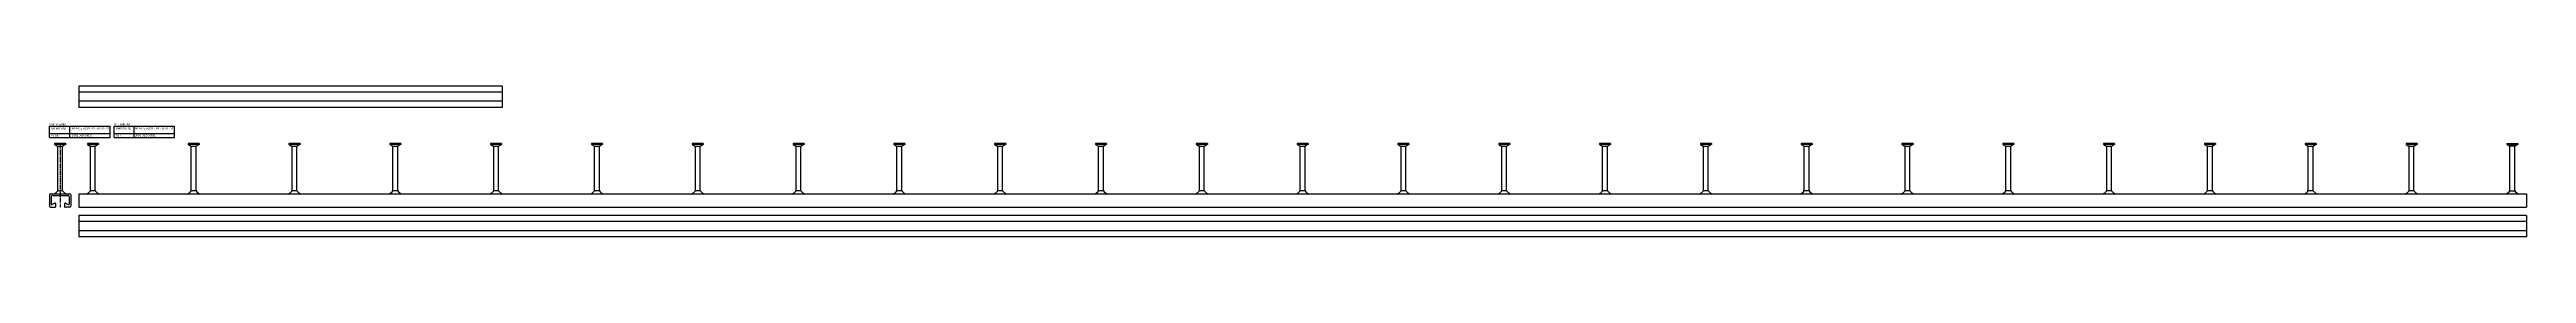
# Model space of a CAD drawing. Header units: inches. Extents: x 9 to 6151, y 3 to 3165.
# Drawn here: x 9 to 6151, y 3 to 376 of the extents above; entities that cross this region are included whole.
import ezdxf

# ---------------------------------------------------------------- set-up
doc = ezdxf.new("R2010")
doc.units = ezdxf.units.IN
doc.header["$MEASUREMENT"] = 0
doc.linetypes.add('MITTE2', pattern=[1.125, 0.75, -0.125, 0.125, -0.125])
doc.layers.add('HALFEN', color=2, linetype='Continuous')
doc.styles.add('ARIAL50', font='arial.ttf', dxfattribs={"height": 5})

msp = doc.modelspace()

# ---------------------------------------------------------------- linework, layer by layer
at = {"layer": 'HALFEN'}
for p, q in [((1131.4, 376), (81.4, 376)), ((81.4, 376), (81.4, 323.5)), ((1131.4, 376), (1131.4, 323.5)), ((1131.4, 361), (81.4, 361)), ((1131.4, 338.5), (81.4, 338.5)), ((1131.4, 323.5), (81.4, 323.5)), ((8.9, 277), (158.9, 277)), ((8.9, 249), (8.9, 277)), ((8.9, 259), (158.9, 259)), ((8.9, 249), (158.9, 249)), ((58.9, 249), (58.9, 277)), ((158.9, 249), (158.9, 277)), ((168.9, 277), (318.9, 277)), ((168.9, 249), (168.9, 277)), ((168.9, 259), (318.9, 259)), ((168.9, 249), (318.9, 249)), ((218.9, 249), (218.9, 277)), ((318.9, 249), (318.9, 277)), ((48.9, 234.2), (21.4, 234.2)), ((21.4, 234.2), (21.4, 231.5)), ((48.9, 231.5), (21.4, 231.5)), ((21.9, 231.5), (28.7, 227.9)), ((29.1, 117), (29.1, 227.2)), ((29.8, 227.7), (40.4, 227.7)), ((30.1, 234.2), (30.1, 231.5)), ((40.2, 234.2), (40.2, 231.5)), ((41.1, 117), (41.1, 227.2)), ((48.4, 231.5), (41.6, 227.9)), ((48.9, 234.2), (48.9, 231.5)), ((130.1, 234.2), (102.7, 234.2)), ((102.7, 234.2), (102.7, 231.5)), ((130.1, 231.5), (102.7, 231.5)), ((103.1, 231.5), (110, 227.9)), ((110.4, 117), (110.4, 227.2)), ((111, 227.7), (121.7, 227.7)), ((111.3, 234.2), (111.3, 231.5)), ((121.5, 234.2), (121.5, 231.5)), ((122.4, 117), (122.4, 227.2)), ((129.6, 231.5), (122.8, 227.9)), ((130.1, 234.2), (130.1, 231.5)), ((380.1, 234.2), (352.7, 234.2)), ((352.7, 234.2), (352.7, 231.5)), ((380.1, 231.5), (352.7, 231.5)), ((353.1, 231.5), (360, 227.9)), ((360.4, 117), (360.4, 227.2)), ((361, 227.7), (371.7, 227.7)), ((361.3, 234.2), (361.3, 231.5)), ((371.5, 234.2), (371.5, 231.5)), ((372.4, 117), (372.4, 227.2)), ((379.6, 231.5), (372.8, 227.9)), ((380.1, 234.2), (380.1, 231.5)), ((630.1, 234.2), (602.7, 234.2)), ((602.7, 234.2), (602.7, 231.5)), ((630.1, 231.5), (602.7, 231.5)), ((603.1, 231.5), (610, 227.9)), ((610.4, 117), (610.4, 227.2)), ((611, 227.7), (621.7, 227.7)), ((611.3, 234.2), (611.3, 231.5)), ((621.5, 234.2), (621.5, 231.5)), ((622.4, 117), (622.4, 227.2)), ((629.6, 231.5), (622.8, 227.9)), ((630.1, 234.2), (630.1, 231.5)), ((880.1, 234.2), (852.7, 234.2)), ((852.7, 234.2), (852.7, 231.5)), ((880.1, 231.5), (852.7, 231.5)), ((853.1, 231.5), (860, 227.9)), ((860.4, 117), (860.4, 227.2)), ((861, 227.7), (871.7, 227.7)), ((861.3, 234.2), (861.3, 231.5)), ((871.5, 234.2), (871.5, 231.5)), ((872.4, 117), (872.4, 227.2)), ((879.6, 231.5), (872.8, 227.9)), ((880.1, 234.2), (880.1, 231.5)), ((1130.1, 234.2), (1102.7, 234.2)), ((1102.7, 234.2), (1102.7, 231.5)), ((1130.1, 231.5), (1102.7, 231.5)), ((1103.1, 231.5), (1110, 227.9)), ((1110.4, 117), (1110.4, 227.2)), ((1111, 227.7), (1121.7, 227.7)), ((1111.3, 234.2), (1111.3, 231.5)), ((1121.5, 234.2), (1121.5, 231.5)), ((1122.4, 117), (1122.4, 227.2)), ((1129.6, 231.5), (1122.8, 227.9)), ((1130.1, 234.2), (1130.1, 231.5)), ((1380.1, 234.2), (1352.7, 234.2)), ((1352.7, 234.2), (1352.7, 231.5)), ((1380.1, 231.5), (1352.7, 231.5)), ((1353.1, 231.5), (1360, 227.9)), ((1360.4, 117), (1360.4, 227.2)), ((1361, 227.7), (1371.7, 227.7)), ((1361.3, 234.2), (1361.3, 231.5)), ((1371.5, 234.2), (1371.5, 231.5)), ((1372.4, 117), (1372.4, 227.2)), ((1379.6, 231.5), (1372.8, 227.9)), ((1380.1, 234.2), (1380.1, 231.5)), ((1630.1, 234.2), (1602.7, 234.2)), ((1602.7, 234.2), (1602.7, 231.5)), ((1630.1, 231.5), (1602.7, 231.5)), ((1603.1, 231.5), (1610, 227.9)), ((1610.4, 117), (1610.4, 227.2)), ((1611, 227.7), (1621.7, 227.7)), ((1611.3, 234.2), (1611.3, 231.5)), ((1621.5, 234.2), (1621.5, 231.5)), ((1622.4, 117), (1622.4, 227.2)), ((1629.6, 231.5), (1622.8, 227.9)), ((1630.1, 234.2), (1630.1, 231.5)), ((1880.1, 234.2), (1852.7, 234.2)), ((1852.7, 234.2), (1852.7, 231.5)), ((1880.1, 231.5), (1852.7, 231.5)), ((1853.1, 231.5), (1860, 227.9)), ((1860.4, 117), (1860.4, 227.2)), ((1861, 227.7), (1871.7, 227.7)), ((1861.3, 234.2), (1861.3, 231.5)), ((1871.5, 234.2), (1871.5, 231.5)), ((1872.4, 117), (1872.4, 227.2)), ((1879.6, 231.5), (1872.8, 227.9)), ((1880.1, 234.2), (1880.1, 231.5)), ((2130.1, 234.2), (2102.7, 234.2)), ((2102.7, 234.2), (2102.7, 231.5)), ((2130.1, 231.5), (2102.7, 231.5)), ((2103.1, 231.5), (2110, 227.9)), ((2110.4, 117), (2110.4, 227.2)), ((2111, 227.7), (2121.7, 227.7)), ((2111.3, 234.2), (2111.3, 231.5)), ((2121.5, 234.2), (2121.5, 231.5)), ((2122.4, 117), (2122.4, 227.2)), ((2129.6, 231.5), (2122.8, 227.9)), ((2130.1, 234.2), (2130.1, 231.5)), ((2380.1, 234.2), (2352.7, 234.2)), ((2352.7, 234.2), (2352.7, 231.5)), ((2380.1, 231.5), (2352.7, 231.5)), ((2353.1, 231.5), (2360, 227.9)), ((2360.4, 117), (2360.4, 227.2)), ((2361, 227.7), (2371.7, 227.7)), ((2361.3, 234.2), (2361.3, 231.5)), ((2371.5, 234.2), (2371.5, 231.5)), ((2372.4, 117), (2372.4, 227.2)), ((2379.6, 231.5), (2372.8, 227.9)), ((2380.1, 234.2), (2380.1, 231.5)), ((2630.1, 234.2), (2602.7, 234.2)), ((2602.7, 234.2), (2602.7, 231.5)), ((2630.1, 231.5), (2602.7, 231.5)), ((2603.1, 231.5), (2610, 227.9)), ((2610.4, 117), (2610.4, 227.2)), ((2611, 227.7), (2621.7, 227.7)), ((2611.3, 234.2), (2611.3, 231.5)), ((2621.5, 234.2), (2621.5, 231.5)), ((2622.4, 117), (2622.4, 227.2)), ((2629.6, 231.5), (2622.8, 227.9)), ((2630.1, 234.2), (2630.1, 231.5)), ((2880.1, 234.2), (2852.7, 234.2)), ((2852.7, 234.2), (2852.7, 231.5)), ((2880.1, 231.5), (2852.7, 231.5)), ((2853.1, 231.5), (2860, 227.9)), ((2860.4, 117), (2860.4, 227.2)), ((2861, 227.7), (2871.7, 227.7)), ((2861.3, 234.2), (2861.3, 231.5)), ((2871.5, 234.2), (2871.5, 231.5)), ((2872.4, 117), (2872.4, 227.2)), ((2879.6, 231.5), (2872.8, 227.9)), ((2880.1, 234.2), (2880.1, 231.5)), ((3130.1, 234.2), (3102.7, 234.2)), ((3102.7, 234.2), (3102.7, 231.5)), ((3130.1, 231.5), (3102.7, 231.5)), ((3103.1, 231.5), (3110, 227.9)), ((3110.4, 117), (3110.4, 227.2)), ((3111, 227.7), (3121.7, 227.7)), ((3111.3, 234.2), (3111.3, 231.5)), ((3121.5, 234.2), (3121.5, 231.5)), ((3122.4, 117), (3122.4, 227.2)), ((3129.6, 231.5), (3122.8, 227.9)), ((3130.1, 234.2), (3130.1, 231.5)), ((3380.1, 234.2), (3352.7, 234.2)), ((3352.7, 234.2), (3352.7, 231.5)), ((3380.1, 231.5), (3352.7, 231.5)), ((3353.1, 231.5), (3360, 227.9)), ((3360.4, 117), (3360.4, 227.2)), ((3361, 227.7), (3371.7, 227.7)), ((3361.3, 234.2), (3361.3, 231.5)), ((3371.5, 234.2), (3371.5, 231.5)), ((3372.4, 117), (3372.4, 227.2)), ((3379.6, 231.5), (3372.8, 227.9)), ((3380.1, 234.2), (3380.1, 231.5)), ((3630.1, 234.2), (3602.7, 234.2)), ((3602.7, 234.2), (3602.7, 231.5)), ((3630.1, 231.5), (3602.7, 231.5)), ((3603.1, 231.5), (3610, 227.9)), ((3610.4, 117), (3610.4, 227.2)), ((3611, 227.7), (3621.7, 227.7)), ((3611.3, 234.2), (3611.3, 231.5)), ((3621.5, 234.2), (3621.5, 231.5)), ((3622.4, 117), (3622.4, 227.2)), ((3629.6, 231.5), (3622.8, 227.9)), ((3630.1, 234.2), (3630.1, 231.5)), ((3880.1, 234.2), (3852.7, 234.2)), ((3852.7, 234.2), (3852.7, 231.5)), ((3880.1, 231.5), (3852.7, 231.5)), ((3853.1, 231.5), (3860, 227.9)), ((3860.4, 117), (3860.4, 227.2)), ((3861, 227.7), (3871.7, 227.7)), ((3861.3, 234.2), (3861.3, 231.5)), ((3871.5, 234.2), (3871.5, 231.5)), ((3872.4, 117), (3872.4, 227.2)), ((3879.6, 231.5), (3872.8, 227.9)), ((3880.1, 234.2), (3880.1, 231.5)), ((4130.1, 234.2), (4102.7, 234.2)), ((4102.7, 234.2), (4102.7, 231.5)), ((4130.1, 231.5), (4102.7, 231.5)), ((4103.1, 231.5), (4110, 227.9)), ((4110.4, 117), (4110.4, 227.2)), ((4111, 227.7), (4121.7, 227.7)), ((4111.3, 234.2), (4111.3, 231.5)), ((4121.5, 234.2), (4121.5, 231.5)), ((4122.4, 117), (4122.4, 227.2)), ((4129.6, 231.5), (4122.8, 227.9)), ((4130.1, 234.2), (4130.1, 231.5)), ((4380.1, 234.2), (4352.7, 234.2)), ((4352.7, 234.2), (4352.7, 231.5)), ((4380.1, 231.5), (4352.7, 231.5)), ((4353.1, 231.5), (4360, 227.9)), ((4360.4, 117), (4360.4, 227.2)), ((4361, 227.7), (4371.7, 227.7)), ((4361.3, 234.2), (4361.3, 231.5)), ((4371.5, 234.2), (4371.5, 231.5)), ((4372.4, 117), (4372.4, 227.2)), ((4379.6, 231.5), (4372.8, 227.9)), ((4380.1, 234.2), (4380.1, 231.5)), ((4630.1, 234.2), (4602.7, 234.2)), ((4602.7, 234.2), (4602.7, 231.5)), ((4630.1, 231.5), (4602.7, 231.5)), ((4603.1, 231.5), (4610, 227.9)), ((4610.4, 117), (4610.4, 227.2)), ((4611, 227.7), (4621.7, 227.7)), ((4611.3, 234.2), (4611.3, 231.5)), ((4621.5, 234.2), (4621.5, 231.5)), ((4622.4, 117), (4622.4, 227.2)), ((4629.6, 231.5), (4622.8, 227.9)), ((4630.1, 234.2), (4630.1, 231.5)), ((4880.1, 234.2), (4852.7, 234.2)), ((4852.7, 234.2), (4852.7, 231.5)), ((4880.1, 231.5), (4852.7, 231.5)), ((4853.1, 231.5), (4860, 227.9)), ((4860.4, 117), (4860.4, 227.2)), ((4861, 227.7), (4871.7, 227.7)), ((4861.3, 234.2), (4861.3, 231.5)), ((4871.5, 234.2), (4871.5, 231.5)), ((4872.4, 117), (4872.4, 227.2)), ((4879.6, 231.5), (4872.8, 227.9)), ((4880.1, 234.2), (4880.1, 231.5)), ((5130.1, 234.2), (5102.7, 234.2)), ((5102.7, 234.2), (5102.7, 231.5)), ((5130.1, 231.5), (5102.7, 231.5)), ((5103.1, 231.5), (5110, 227.9)), ((5110.4, 117), (5110.4, 227.2)), ((5111, 227.7), (5121.7, 227.7)), ((5111.3, 234.2), (5111.3, 231.5)), ((5121.5, 234.2), (5121.5, 231.5)), ((5122.4, 117), (5122.4, 227.2)), ((5129.6, 231.5), (5122.8, 227.9)), ((5130.1, 234.2), (5130.1, 231.5)), ((5380.1, 234.2), (5352.7, 234.2)), ((5352.7, 234.2), (5352.7, 231.5)), ((5380.1, 231.5), (5352.7, 231.5)), ((5353.1, 231.5), (5360, 227.9)), ((5360.4, 117), (5360.4, 227.2)), ((5361, 227.7), (5371.7, 227.7)), ((5361.3, 234.2), (5361.3, 231.5)), ((5371.5, 234.2), (5371.5, 231.5)), ((5372.4, 117), (5372.4, 227.2)), ((5379.6, 231.5), (5372.8, 227.9)), ((5380.1, 234.2), (5380.1, 231.5)), ((5630.1, 234.2), (5602.7, 234.2)), ((5602.7, 234.2), (5602.7, 231.5)), ((5630.1, 231.5), (5602.7, 231.5)), ((5603.1, 231.5), (5610, 227.9)), ((5610.4, 117), (5610.4, 227.2)), ((5611, 227.7), (5621.7, 227.7)), ((5611.3, 234.2), (5611.3, 231.5)), ((5621.5, 234.2), (5621.5, 231.5)), ((5622.4, 117), (5622.4, 227.2)), ((5629.6, 231.5), (5622.8, 227.9)), ((5630.1, 234.2), (5630.1, 231.5)), ((5880.1, 234.2), (5852.7, 234.2)), ((5852.7, 234.2), (5852.7, 231.5)), ((5880.1, 231.5), (5852.7, 231.5)), ((5853.1, 231.5), (5860, 227.9)), ((5860.4, 117), (5860.4, 227.2)), ((5861, 227.7), (5871.7, 227.7)), ((5861.3, 234.2), (5861.3, 231.5)), ((5871.5, 234.2), (5871.5, 231.5)), ((5872.4, 117), (5872.4, 227.2)), ((5879.6, 231.5), (5872.8, 227.9)), ((5880.1, 234.2), (5880.1, 231.5)), ((6102.7, 234.2), (6130.1, 234.2)), ((6102.7, 234.2), (6102.7, 231.5)), ((6102.7, 231.5), (6130.1, 231.5)), ((6103.1, 231.5), (6110, 227.9)), ((6110.4, 117), (6110.4, 227.2)), ((6121.7, 227.7), (6111.1, 227.7)), ((6111.3, 234.2), (6111.3, 231.5)), ((6121.5, 234.2), (6121.5, 231.5)), ((6122.4, 117), (6122.4, 227.2)), ((6129.6, 231.5), (6122.8, 227.9)), ((6130.1, 234.2), (6130.1, 231.5)), ((8.9, 107.5), (8.9, 79)), ((11.4, 110), (58.9, 110)), ((11.4, 76.5), (22.4, 76.5)), ((12.9, 102.9), (12.9, 84.3)), ((21.7, 86.8), (15.1, 83.1)), ((15.9, 105.9), (54.4, 105.9)), ((23.9, 85.5), (23.9, 78)), ((41.1, 117), (29.1, 117)), ((46.4, 85.5), (46.4, 78)), ((58.9, 76.5), (47.9, 76.5)), ((48.6, 86.8), (55.2, 83.1)), ((57.4, 102.9), (57.4, 84.3)), ((61.4, 107.5), (61.4, 79)), ((81.4, 110), (6151.4, 110)), ((81.4, 110), (81.4, 76.5)), ((81.4, 76.5), (6151.4, 76.5)), ((122.4, 117), (110.4, 117)), ((372.4, 117), (360.4, 117)), ((622.4, 117), (610.4, 117)), ((872.4, 117), (860.4, 117)), ((1122.4, 117), (1110.4, 117)), ((1372.4, 117), (1360.4, 117)), ((1622.4, 117), (1610.4, 117)), ((1872.4, 117), (1860.4, 117)), ((2122.4, 117), (2110.4, 117)), ((2372.4, 117), (2360.4, 117)), ((2622.4, 117), (2610.4, 117)), ((2872.4, 117), (2860.4, 117)), ((3122.4, 117), (3110.4, 117)), ((3372.4, 117), (3360.4, 117)), ((3622.4, 117), (3610.4, 117)), ((3872.4, 117), (3860.4, 117)), ((4122.4, 117), (4110.4, 117)), ((4372.4, 117), (4360.4, 117)), ((4622.4, 117), (4610.4, 117)), ((4872.4, 117), (4860.4, 117)), ((5122.4, 117), (5110.4, 117)), ((5372.4, 117), (5360.4, 117)), ((5622.4, 117), (5610.4, 117)), ((5872.4, 117), (5860.4, 117)), ((6110.4, 117), (6122.4, 117)), ((6151.4, 110), (6151.4, 76.5)), ((6151.4, 56), (81.4, 56)), ((81.4, 56), (81.4, 3.5)), ((6151.4, 41), (81.4, 41)), ((6151.4, 18.5), (81.4, 18.5)), ((6151.4, 3.5), (81.4, 3.5)), ((6151.4, 56), (6151.4, 3.5))]:
    msp.add_line(p, q, dxfattribs=at)
at = {"layer": 'HALFEN', "color": 1, "linetype": 'MITTE2', "ltscale": 15}
msp.add_line((35.1, 234.2), (35.1, 76.5), dxfattribs=at)
at = {"layer": 'HALFEN'}
for centre, radius, start, end in [((28.3, 227.2), 0.8, 0, 62.30053), ((41.9, 227.2), 0.8, 117.69947, 180), ((109.6, 227.2), 0.8, 0, 62.30053), ((123.2, 227.2), 0.8, 117.69947, 180), ((359.6, 227.2), 0.8, 0, 62.30053), ((373.2, 227.2), 0.8, 117.69947, 180), ((609.6, 227.2), 0.8, 0, 62.30053), ((623.2, 227.2), 0.8, 117.69947, 180), ((859.6, 227.2), 0.8, 0, 62.30053), ((873.2, 227.2), 0.8, 117.69947, 180), ((1109.6, 227.2), 0.8, 0, 62.30053), ((1123.2, 227.2), 0.8, 117.69947, 180), ((1359.6, 227.2), 0.8, 0, 62.30053), ((1373.2, 227.2), 0.8, 117.69947, 180), ((1609.6, 227.2), 0.8, 0, 62.30053), ((1623.2, 227.2), 0.8, 117.69947, 180), ((1859.6, 227.2), 0.8, 0, 62.30053), ((1873.2, 227.2), 0.8, 117.69947, 180), ((2109.6, 227.2), 0.8, 0, 62.30053), ((2123.2, 227.2), 0.8, 117.69947, 180), ((2359.6, 227.2), 0.8, 0, 62.30053), ((2373.2, 227.2), 0.8, 117.69947, 180), ((2609.6, 227.2), 0.8, 0, 62.30053), ((2623.2, 227.2), 0.8, 117.69947, 180), ((2859.6, 227.2), 0.8, 0, 62.30053), ((2873.2, 227.2), 0.8, 117.69947, 180), ((3109.6, 227.2), 0.8, 0, 62.30053), ((3123.2, 227.2), 0.8, 117.69947, 180), ((3359.6, 227.2), 0.8, 0, 62.30053), ((3373.2, 227.2), 0.8, 117.69947, 180), ((3609.6, 227.2), 0.8, 0, 62.30053), ((3623.2, 227.2), 0.8, 117.69947, 180), ((3859.6, 227.2), 0.8, 0, 62.30053), ((3873.2, 227.2), 0.8, 117.69947, 180), ((4109.6, 227.2), 0.8, 0, 62.30053), ((4123.2, 227.2), 0.8, 117.69947, 180), ((4359.6, 227.2), 0.8, 0, 62.30053), ((4373.2, 227.2), 0.8, 117.69947, 180), ((4609.6, 227.2), 0.8, 0, 62.30053), ((4623.2, 227.2), 0.8, 117.69947, 180), ((4859.6, 227.2), 0.8, 0, 62.30053), ((4873.2, 227.2), 0.8, 117.69947, 180), ((5109.6, 227.2), 0.8, 0, 62.30053), ((5123.2, 227.2), 0.8, 117.69947, 180), ((5359.6, 227.2), 0.8, 0, 62.30053), ((5373.2, 227.2), 0.8, 117.69947, 180), ((5609.6, 227.2), 0.8, 0, 62.30053), ((5623.2, 227.2), 0.8, 117.69947, 180), ((5859.6, 227.2), 0.8, 0, 62.30053), ((5873.2, 227.2), 0.8, 117.69947, 180), ((6109.6, 227.2), 0.8, 0, 62.30053), ((6123.2, 227.2), 0.8, 117.69947, 180), ((11.4, 107.5), 2.5, 90, 180), ((11.4, 79), 2.5, 180, 270), ((15.9, 102.9), 3, 90, 180), ((14.4, 84.5), 1.5, 180, 298.92249), ((15.6, 126.1), 16.3, 278.39749, 325.99929), ((22.4, 85.5), 1.5, 350.89983, 118.92249), ((22.4, 78), 1.5, 270, 0), ((54.6, 126.1), 16.3, 214.00071, 261.60251), ((47.9, 85.5), 1.5, 61.07751, 189.10017), ((47.9, 78), 1.5, 180, 270), ((54.4, 102.9), 3, 0, 90), ((55.9, 84.5), 1.5, 241.07751, 0), ((58.9, 107.5), 2.5, 0, 90), ((58.9, 79), 2.5, 270, 0), ((96.9, 126.1), 16.3, 278.39749, 325.99929), ((135.9, 126.1), 16.3, 214.00071, 261.60251), ((346.9, 126.1), 16.3, 278.39749, 325.99929), ((385.9, 126.1), 16.3, 214.00071, 261.60251), ((596.9, 126.1), 16.3, 278.39749, 325.99929), ((635.9, 126.1), 16.3, 214.00071, 261.60251), ((846.9, 126.1), 16.3, 278.39749, 325.99929), ((885.9, 126.1), 16.3, 214.00071, 261.60251), ((1096.9, 126.1), 16.3, 278.39749, 325.99929), ((1135.9, 126.1), 16.3, 214.00071, 261.60251), ((1346.9, 126.1), 16.3, 278.39749, 325.99929), ((1385.9, 126.1), 16.3, 214.00071, 261.60251), ((1596.9, 126.1), 16.3, 278.39749, 325.99929), ((1635.9, 126.1), 16.3, 214.00071, 261.60251), ((1846.9, 126.1), 16.3, 278.39749, 325.99929), ((1885.9, 126.1), 16.3, 214.00071, 261.60251), ((2096.9, 126.1), 16.3, 278.39749, 325.99929), ((2135.9, 126.1), 16.3, 214.00071, 261.60251), ((2346.9, 126.1), 16.3, 278.39749, 325.99929), ((2385.9, 126.1), 16.3, 214.00071, 261.60251), ((2596.9, 126.1), 16.3, 278.39749, 325.99929), ((2635.9, 126.1), 16.3, 214.00071, 261.60251), ((2846.9, 126.1), 16.3, 278.39749, 325.99929), ((2885.9, 126.1), 16.3, 214.00071, 261.60251), ((3096.9, 126.1), 16.3, 278.39749, 325.99929), ((3135.9, 126.1), 16.3, 214.00071, 261.60251), ((3346.9, 126.1), 16.3, 278.39749, 325.99929), ((3385.9, 126.1), 16.3, 214.00071, 261.60251), ((3596.9, 126.1), 16.3, 278.39749, 325.99929), ((3635.9, 126.1), 16.3, 214.00071, 261.60251), ((3846.9, 126.1), 16.3, 278.39749, 325.99929), ((3885.9, 126.1), 16.3, 214.00071, 261.60251), ((4096.9, 126.1), 16.3, 278.39749, 325.99929), ((4135.9, 126.1), 16.3, 214.00071, 261.60251), ((4346.9, 126.1), 16.3, 278.39749, 325.99929), ((4385.9, 126.1), 16.3, 214.00071, 261.60251), ((4596.9, 126.1), 16.3, 278.39749, 325.99929), ((4635.9, 126.1), 16.3, 214.00071, 261.60251), ((4846.9, 126.1), 16.3, 278.39749, 325.99929), ((4885.9, 126.1), 16.3, 214.00071, 261.60251), ((5096.9, 126.1), 16.3, 278.39749, 325.99929), ((5135.9, 126.1), 16.3, 214.00071, 261.60251), ((5346.9, 126.1), 16.3, 278.39749, 325.99929), ((5385.9, 126.1), 16.3, 214.00071, 261.60251), ((5596.9, 126.1), 16.3, 278.39749, 325.99929), ((5635.9, 126.1), 16.3, 214.00071, 261.60251), ((5846.9, 126.1), 16.3, 278.39749, 325.99929), ((5885.9, 126.1), 16.3, 214.00071, 261.60251), ((6096.9, 126.1), 16.3, 278.39749, 325.99929), ((6135.9, 126.1), 16.3, 214.00071, 261.60251)]:
    msp.add_arc(centre, radius, start, end, dxfattribs=at)

# ---------------------------------------------------------------- texts
at = {"layer": 'HALFEN', "style": 'ARIAL50'}
for s, p in [('feuerverzinkt', (8.9, 279.5)), ('Benennung', (13.9, 269.5)), ('Id. Nr.', (13.9, 251.5)), ('2001.090-00003', (63.9, 251.5)), ('HTA-CE 52/34 - fv - 6070 - VF', (63.9, 269.5)), ('A4 - Ank. A4', (168.9, 279.5)), ('Benennung', (173.9, 269.5)), ('Id. Nr.', (173.9, 251.5)), ('2001.092-00001', (220.9, 251.5)), ('HTA-CE 52/34 - A4 - 6070 - VF', (220.9, 269.5))]:
    msp.add_text(s, height=5, dxfattribs=at).set_placement(p)

doc.saveas('drawing.dxf')
